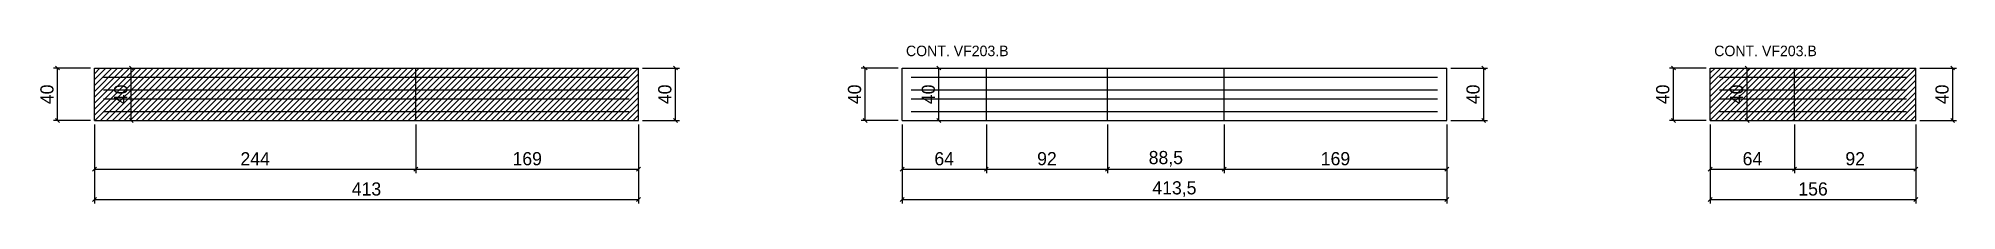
# Model space of a CAD drawing. Extents: x -9000 to 4757, y -272 to 1250.
# Drawn here: x 3301 to 4757, y -253 to -133 of the extents above; entities that cross this region are included whole.
import ezdxf

# ---------------------------------------------------------------- set-up
doc = ezdxf.new("R2010")
doc.units = 0
for name, color, linetype in [('COTA', 241, 'Continuous'), ('NOMENCLATURA', 7, 'Continuous'), ('Painéis', 200, 'Continuous'), ('Reaproveitamento', 251, 'Continuous'), ('SARR_2.2x7', 40, 'Continuous')]:
    doc.layers.add(name, color=color, linetype=linetype)
doc.dimstyles.new('PAINEL', dxfattribs={"dimtxt": 10, "dimasz": 3, "dimexe": 3, "dimexo": 3, "dimgap": 3, "dimtad": 1, "dimblk": 'OBLIQUE', "dimblk1": 'OBLIQUE', "dimcen": 2.5, "dimclrd": 4, "dimclre": 4, "dimclrt": 240, "dimazin": 3, "dimtfac": 1, "dimtmove": 0, "dimatfit": 3})

msp = doc.modelspace()

# ---------------------------------------------------------------- texts
at = {"layer": 'NOMENCLATURA'}
for p in [(3959.5, -141), (4573, -141)]:
    msp.add_text('CONT. VF203.B', height=8, dxfattribs=at).set_placement(p)

# ---------------------------------------------------------------- blocks, each defined once
blk = doc.blocks.new('_OBLIQUE')
at = {"color": 0, "linetype": 'BYBLOCK'}
blk.add_line((-0.5, -0.5), (0.5, 0.5), dxfattribs=at)

# ---------------------------------------------------------------- dimensions: what is measured, and where the dimension line sits
at = {"layer": 'COTA'}
for base, p1, p2 in [((3315.5, -190), (3343.5, -190), (3343.5, -150)), ((3371.5, -190), (3343.5, -190), (3343.5, -150)), ((3784.5, -190), (3756.5, -190), (3756.5, -150)), ((3784.5, -190), (3756.5, -190), (3756.5, -150)), ((3928.5, -190), (3956.5, -190), (3956.5, -150)), ((3984.5, -190), (3956.5, -190), (3956.5, -150)), ((4398, -190), (4370, -190), (4370, -150)), ((4398, -190), (4370, -190), (4370, -150)), ((4542, -190), (4570, -190), (4570, -150)), ((4598, -190), (4570, -190), (4570, -150)), ((4754, -190), (4726, -190), (4726, -150)), ((4754, -190), (4726, -190), (4726, -150))]:
    msp.add_linear_dim(base=base, p1=p1, p2=p2, angle=90, dimstyle='PAINEL', dxfattribs=at).render()
for base, p1, p2 in [((3343.5, -227), (3343.5, -190), (3587.5, -190)), ((3343.5, -250), (3343.5, -190), (3756.5, -190)), ((3587.5, -227), (3587.5, -190), (3756.5, -190)), ((3956.5, -227), (3956.5, -190), (4020.5, -190)), ((3956.5, -250), (3956.5, -190), (4370, -190)), ((4020.5, -227), (4020.5, -190), (4112.5, -190)), ((4112.5, -227), (4112.5, -190), (4201, -190)), ((4201, -227), (4201, -190), (4370, -190)), ((4570, -227), (4570, -190), (4634, -190)), ((4570, -250), (4570, -190), (4726, -190)), ((4634, -227), (4634, -190), (4726, -190))]:
    msp.add_linear_dim(base=base, p1=p1, p2=p2, dimstyle='PAINEL', dxfattribs=at).render()

# ---------------------------------------------------------------- hatches: boundary and pattern name
at = {"layer": 'Reaproveitamento'}
h = msp.add_hatch(dxfattribs=at)
h.set_pattern_fill('ANSI31')
h.paths.add_polyline_path([(3343.5, -190), (3587.5, -190), (3587.5, -150.2), (3343.5, -150.2)])
h = msp.add_hatch(dxfattribs=at)
h.set_pattern_fill('ANSI31')
h.paths.add_polyline_path([(3587.5, -190), (3756.5, -190), (3756.5, -150.2), (3587.5, -150.2)])
h = msp.add_hatch(dxfattribs=at)
h.set_pattern_fill('ANSI31')
h.paths.add_polyline_path([(4570, -189.7), (4634, -189.7), (4634, -150), (4570, -150)])
h = msp.add_hatch(dxfattribs=at)
h.set_pattern_fill('ANSI31')
h.paths.add_polyline_path([(4634, -189.7), (4726, -189.7), (4726, -150), (4634, -150)])

# ---------------------------------------------------------------- linework, layer by layer
at = {"layer": 'Painéis'}
for p, q in [((3343.5, -150), (3587.5, -150)), ((3343.5, -190), (3343.5, -150)), ((3587.5, -190), (3587.5, -150)), ((3587.5, -190), (3587.5, -150)), ((3587.5, -150), (3756.5, -150)), ((3587.5, -190), (3587.5, -150)), ((3756.5, -190), (3756.5, -150)), ((3956.5, -150), (4020.5, -150)), ((3956.5, -190), (3956.5, -150)), ((4020.5, -190), (4020.5, -150)), ((4020.5, -190), (4020.5, -150)), ((4020.5, -150), (4112.5, -150)), ((4020.5, -190), (4020.5, -150)), ((4112.5, -190), (4112.5, -150)), ((4112.5, -190), (4112.5, -150)), ((4112.5, -150), (4201, -150)), ((4112.5, -190), (4112.5, -150)), ((4201, -190), (4201, -150)), ((4201, -190), (4201, -150)), ((4201, -150), (4370, -150)), ((4201, -190), (4201, -150)), ((4370, -190), (4370, -150)), ((4570, -150), (4634, -150)), ((4570, -190), (4570, -150)), ((4634, -190), (4634, -150)), ((4634, -190), (4634, -150)), ((4634, -150), (4726, -150)), ((4634, -190), (4634, -150)), ((4726, -190), (4726, -150)), ((3343.5, -190), (3587.5, -190)), ((3587.5, -190), (3756.5, -190)), ((3956.5, -190), (4020.5, -190)), ((4020.5, -190), (4112.5, -190)), ((4112.5, -190), (4201, -190)), ((4201, -190), (4370, -190)), ((4570, -190), (4634, -190)), ((4634, -190), (4726, -190))]:
    msp.add_line(p, q, dxfattribs=at)
at = {"layer": 'SARR_2.2x7'}
for points in [[(3350.5, -157), (3587.5, -157)], [(3350.5, -157), (3587.5, -157)], [(3587.5, -157), (3749.5, -157)], [(3587.5, -157), (3749.5, -157)], [(3963.5, -157), (4020.5, -157)], [(3963.5, -157), (4020.5, -157)], [(4020.5, -157), (4112.5, -157)], [(4020.5, -157), (4112.5, -157)], [(4112.5, -157), (4201, -157)], [(4112.5, -157), (4201, -157)], [(4201, -157), (4363, -157)], [(4201, -157), (4363, -157)], [(4577, -157), (4634, -157)], [(4577, -157), (4634, -157)], [(4634, -157), (4719, -157)], [(4634, -157), (4719, -157)], [(3350.5, -166.5), (3587.5, -166.5)], [(3350.5, -166.5), (3587.5, -166.5)], [(3350.5, -173.5), (3587.5, -173.5)], [(3350.5, -173.5), (3587.5, -173.5)], [(3587.5, -166.5), (3749.5, -166.5)], [(3587.5, -166.5), (3749.5, -166.5)], [(3587.5, -173.5), (3749.5, -173.5)], [(3587.5, -173.5), (3749.5, -173.5)], [(3963.5, -166.5), (4020.5, -166.5)], [(3963.5, -166.5), (4020.5, -166.5)], [(3963.5, -173.5), (4020.5, -173.5)], [(3963.5, -173.5), (4020.5, -173.5)], [(4020.5, -166.5), (4112.5, -166.5)], [(4020.5, -166.5), (4112.5, -166.5)], [(4020.5, -173.5), (4112.5, -173.5)], [(4020.5, -173.5), (4112.5, -173.5)], [(4112.5, -166.5), (4201, -166.5)], [(4112.5, -166.5), (4201, -166.5)], [(4112.5, -173.5), (4201, -173.5)], [(4112.5, -173.5), (4201, -173.5)], [(4201, -166.5), (4363, -166.5)], [(4201, -166.5), (4363, -166.5)], [(4201, -173.5), (4363, -173.5)], [(4201, -173.5), (4363, -173.5)], [(4577, -166.5), (4634, -166.5)], [(4577, -166.5), (4634, -166.5)], [(4577, -173.5), (4634, -173.5)], [(4577, -173.5), (4634, -173.5)], [(4634, -166.5), (4719, -166.5)], [(4634, -166.5), (4719, -166.5)], [(4634, -173.5), (4719, -173.5)], [(4634, -173.5), (4719, -173.5)], [(3350.5, -183), (3587.5, -183)], [(3350.5, -183), (3587.5, -183)], [(3587.5, -183), (3749.5, -183)], [(3587.5, -183), (3749.5, -183)], [(3963.5, -183), (4020.5, -183)], [(3963.5, -183), (4020.5, -183)], [(4020.5, -183), (4112.5, -183)], [(4020.5, -183), (4112.5, -183)], [(4112.5, -183), (4201, -183)], [(4112.5, -183), (4201, -183)], [(4201, -183), (4363, -183)], [(4201, -183), (4363, -183)], [(4577, -183), (4634, -183)], [(4577, -183), (4634, -183)], [(4634, -183), (4719, -183)], [(4634, -183), (4719, -183)]]:
    msp.add_lwpolyline(points, dxfattribs=at)

msp.set_redraw_order([(e.dxf.handle, doc.entitydb.next_handle()) for e in msp.query("TEXT MTEXT ATTDEF DIMENSION ARC_DIMENSION")])  # texts and dimensions are drawn at this point

doc.saveas('drawing.dxf')
